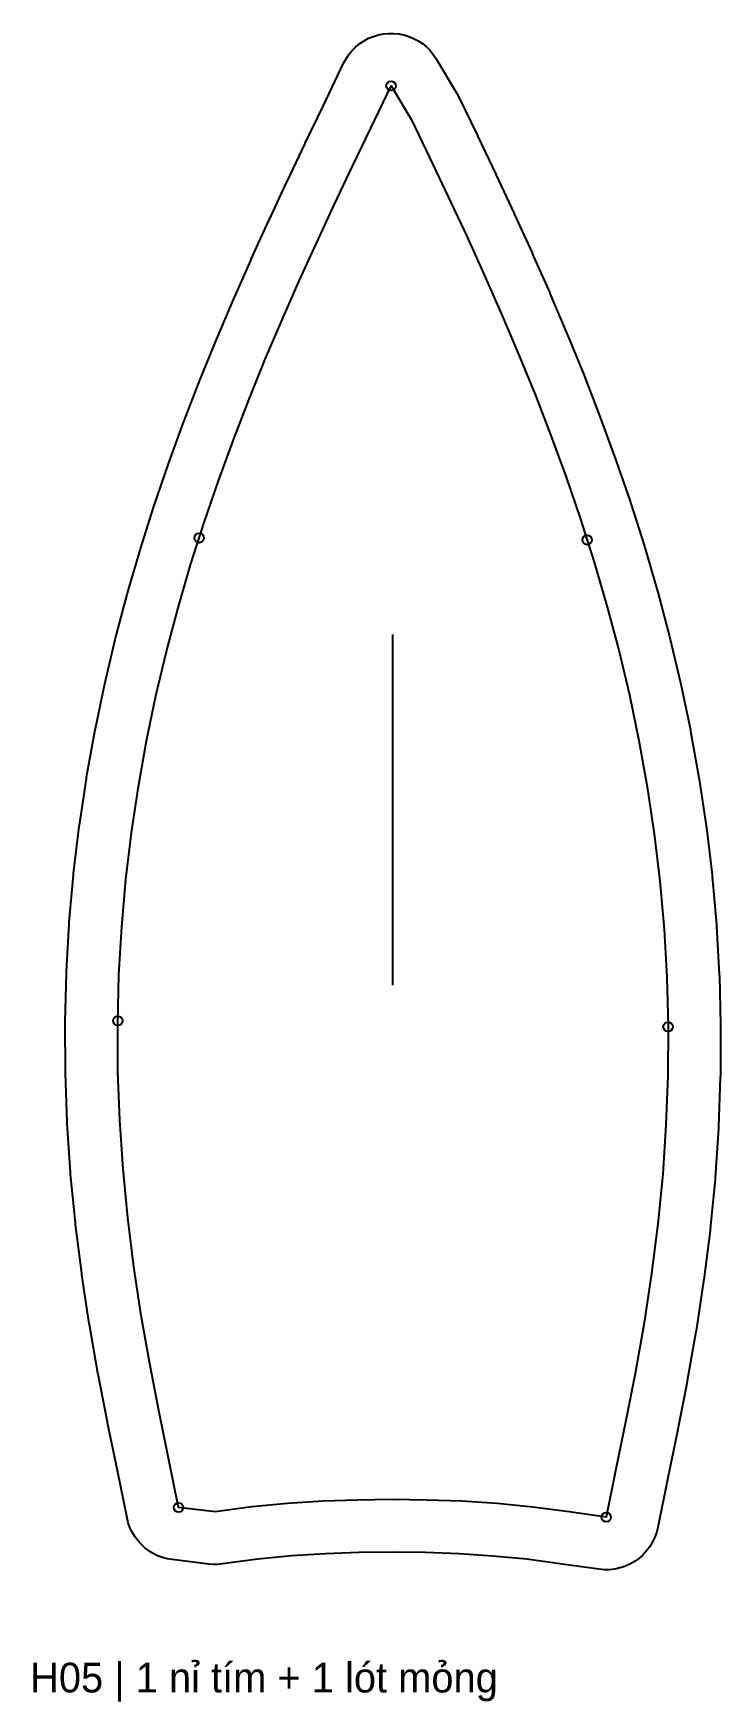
# Model space of a CAD drawing. Header units: millimetres. Extents: x 0 to 1635, y -23 to 178.
# Drawn here: x 744.4 to 783.6, y -5.5 to 89.6 of the extents above; entities that cross this region are included whole.
import ezdxf

# ---------------------------------------------------------------- set-up
doc = ezdxf.new("R2010")
doc.units = ezdxf.units.MM
for name, color, linetype in [('CUT', 7, 'Continuous'), ('GRAIN', 8, 'Continuous'), ('LABEL', 7, 'Continuous'), ('NOTCH', 5, 'Continuous'), ('SEW', 1, 'Continuous')]:
    doc.layers.add(name, color=color, linetype=linetype)

msp = doc.modelspace()

# ---------------------------------------------------------------- texts
at = {"layer": 'LABEL'}
msp.add_text('H05 | 1 nỉ tím + 1 lót mỏng', height=1.7, dxfattribs=at).set_placement((744.167, -5))

# ---------------------------------------------------------------- linework, layer by layer
at = {"layer": 'CUT'}
msp.add_lwpolyline([(746.183, 30.322), (746.181, 30.414), (746.167, 33.181), (746.168, 33.274), (746.239, 36.022), (746.243, 36.116), (746.398, 38.841), (746.405, 38.934), (746.643, 41.634), (746.652, 41.725), (746.97, 44.395), (746.982, 44.484), (747.376, 47.122), (747.39, 47.209), (747.857, 49.813), (747.873, 49.896), (748.409, 52.464), (748.427, 52.544), (749.028, 55.074), (749.047, 55.15), (749.708, 57.642), (749.728, 57.714), (750.444, 60.168), (750.465, 60.236), (751.232, 62.651), (751.253, 62.714), (752.067, 65.093), (752.088, 65.151), (752.944, 67.493), (752.964, 67.547), (753.857, 69.855), (753.876, 69.903), (754.803, 72.179), (754.82, 72.222), (755.776, 74.47), (755.792, 74.507), (756.773, 76.729), (756.787, 76.761), (757.788, 78.962), (757.8, 78.987), (758.817, 81.171), (758.826, 81.19), (759.857, 83.361), (759.864, 83.375), (760.903, 85.534), (762.049, 87.939), (762.189, 88.197), (762.353, 88.441), (762.54, 88.668), (762.748, 88.875), (762.976, 89.061), (763.221, 89.224), (763.48, 89.362), (763.752, 89.474), (764.033, 89.559), (764.322, 89.615), (764.614, 89.644), (764.908, 89.643), (765.2, 89.614), (765.489, 89.557), (765.77, 89.471), (766.041, 89.359), (766.3, 89.22), (766.545, 89.057), (766.772, 88.87), (766.98, 88.662), (767.166, 88.435), (767.33, 88.191), (768.494, 86.251), (768.624, 86.01), (769.68, 83.819), (769.687, 83.804), (770.732, 81.605), (770.741, 81.586), (771.773, 79.374), (771.785, 79.349), (772.8, 77.12), (772.814, 77.088), (773.808, 74.837), (773.824, 74.8), (774.793, 72.523), (774.811, 72.48), (775.75, 70.175), (775.769, 70.126), (776.675, 67.788), (776.695, 67.735), (777.562, 65.362), (777.583, 65.304), (778.408, 62.894), (778.429, 62.831), (779.207, 60.384), (779.227, 60.317), (779.954, 57.831), (779.974, 57.759), (780.643, 55.234), (780.663, 55.158), (781.271, 52.594), (781.289, 52.514), (781.832, 49.913), (781.848, 49.83), (782.321, 47.192), (782.335, 47.105), (782.734, 44.432), (782.746, 44.343), (783.068, 41.637), (783.077, 41.546), (783.318, 38.811), (783.325, 38.719), (783.482, 35.957), (783.486, 35.864), (783.557, 33.079), (783.558, 32.986), (783.543, 30.183), (783.541, 30.09), (783.439, 27.274), (783.434, 27.183), (783.245, 24.358), (783.238, 24.269), (782.964, 21.442), (782.955, 21.357), (782.6, 18.532), (782.589, 18.454), (782.161, 15.638), (782.149, 15.57), (781.656, 12.768), (781.646, 12.713), (781.102, 9.931), (781.096, 9.9), (780.528, 7.143), (779.972, 4.402), (779.898, 4.109), (779.794, 3.825), (779.662, 3.554), (779.503, 3.296), (779.319, 3.056), (779.113, 2.836), (778.885, 2.638), (778.638, 2.463), (778.375, 2.315), (778.098, 2.193), (777.811, 2.1), (777.515, 2.037), (777.215, 2.003), (776.913, 2), (776.612, 2.027), (774.511, 2.325), (772.501, 2.599), (770.566, 2.784), (768.642, 2.907), (766.731, 2.977), (764.827, 3), (762.922, 2.978), (761.011, 2.909), (759.087, 2.788), (757.151, 2.603), (755.133, 2.33), (754.879, 2.306), (754.625, 2.305), (754.371, 2.324), (752.277, 2.577), (751.992, 2.625), (751.713, 2.7), (751.443, 2.802), (751.184, 2.93), (750.938, 3.081), (750.708, 3.256), (750.496, 3.452), (750.304, 3.667), (750.133, 3.9), (749.986, 4.148), (749.863, 4.41), (749.766, 4.682), (749.695, 4.962), (749.149, 7.666), (748.59, 10.387), (748.583, 10.418), (748.049, 13.165), (748.038, 13.219), (747.553, 15.984), (747.541, 16.053), (747.119, 18.833), (747.109, 18.911), (746.76, 21.699), (746.751, 21.783), (746.481, 24.574), (746.474, 24.663), (746.288, 27.451), (746.284, 27.542), (746.183, 30.322)], close=True, dxfattribs=at)
at = {"layer": 'GRAIN'}
msp.add_line((764.854, 35.351), (764.854, 55.351), dxfattribs=at)
at = {"layer": 'NOTCH'}
for centre in [(764.757, 86.647), (764.757, 86.647), (753.811, 60.86), (775.944, 60.745), (749.17, 33.315), (780.558, 32.972), (752.636, 5.555), (777.032, 4.998)]:
    msp.add_circle(centre, 0.27, dxfattribs=at)
at = {"layer": 'SEW'}
msp.add_lwpolyline([(749.181, 30.43), (749.167, 33.196), (749.238, 35.945), (749.394, 38.671), (749.631, 41.37), (749.949, 44.041), (750.343, 46.679), (750.81, 49.283), (751.346, 51.851), (751.947, 54.381), (752.607, 56.873), (753.324, 59.327), (754.092, 61.743), (754.905, 64.121), (755.761, 66.464), (756.655, 68.772), (757.581, 71.049), (758.537, 73.296), (759.517, 75.518), (760.519, 77.719), (761.537, 79.903), (762.567, 82.075), (763.609, 84.238), (764.757, 86.647), (765.921, 84.707), (766.977, 82.516), (768.023, 80.317), (769.055, 78.105), (770.07, 75.876), (771.064, 73.625), (772.033, 71.349), (772.972, 69.043), (773.877, 66.705), (774.745, 64.332), (775.57, 61.923), (776.348, 59.475), (777.074, 56.99), (777.744, 54.465), (778.352, 51.901), (778.895, 49.3), (779.368, 46.662), (779.767, 43.989), (780.089, 41.284), (780.33, 38.548), (780.487, 35.786), (780.558, 33.002), (780.543, 30.199), (780.441, 27.383), (780.252, 24.558), (779.978, 21.731), (779.624, 18.906), (779.195, 16.09), (778.701, 13.288), (778.158, 10.505), (777.588, 7.743), (777.032, 4.998), (774.924, 5.296), (772.847, 5.579), (770.805, 5.775), (768.793, 5.904), (766.804, 5.977), (764.827, 6.001), (762.851, 5.978), (760.862, 5.906), (758.85, 5.779), (756.808, 5.584), (754.73, 5.303), (752.636, 5.555), (752.089, 8.265), (751.528, 10.991), (750.993, 13.738), (750.507, 16.503), (750.085, 19.283), (749.737, 22.071), (749.467, 24.862), (749.282, 27.65), (749.181, 30.43)], close=True, dxfattribs=at)

msp.set_redraw_order([(e.dxf.handle, doc.entitydb.next_handle()) for e in msp.query("TEXT MTEXT ATTDEF DIMENSION ARC_DIMENSION")])  # texts and dimensions are drawn at this point

doc.saveas('drawing.dxf')
